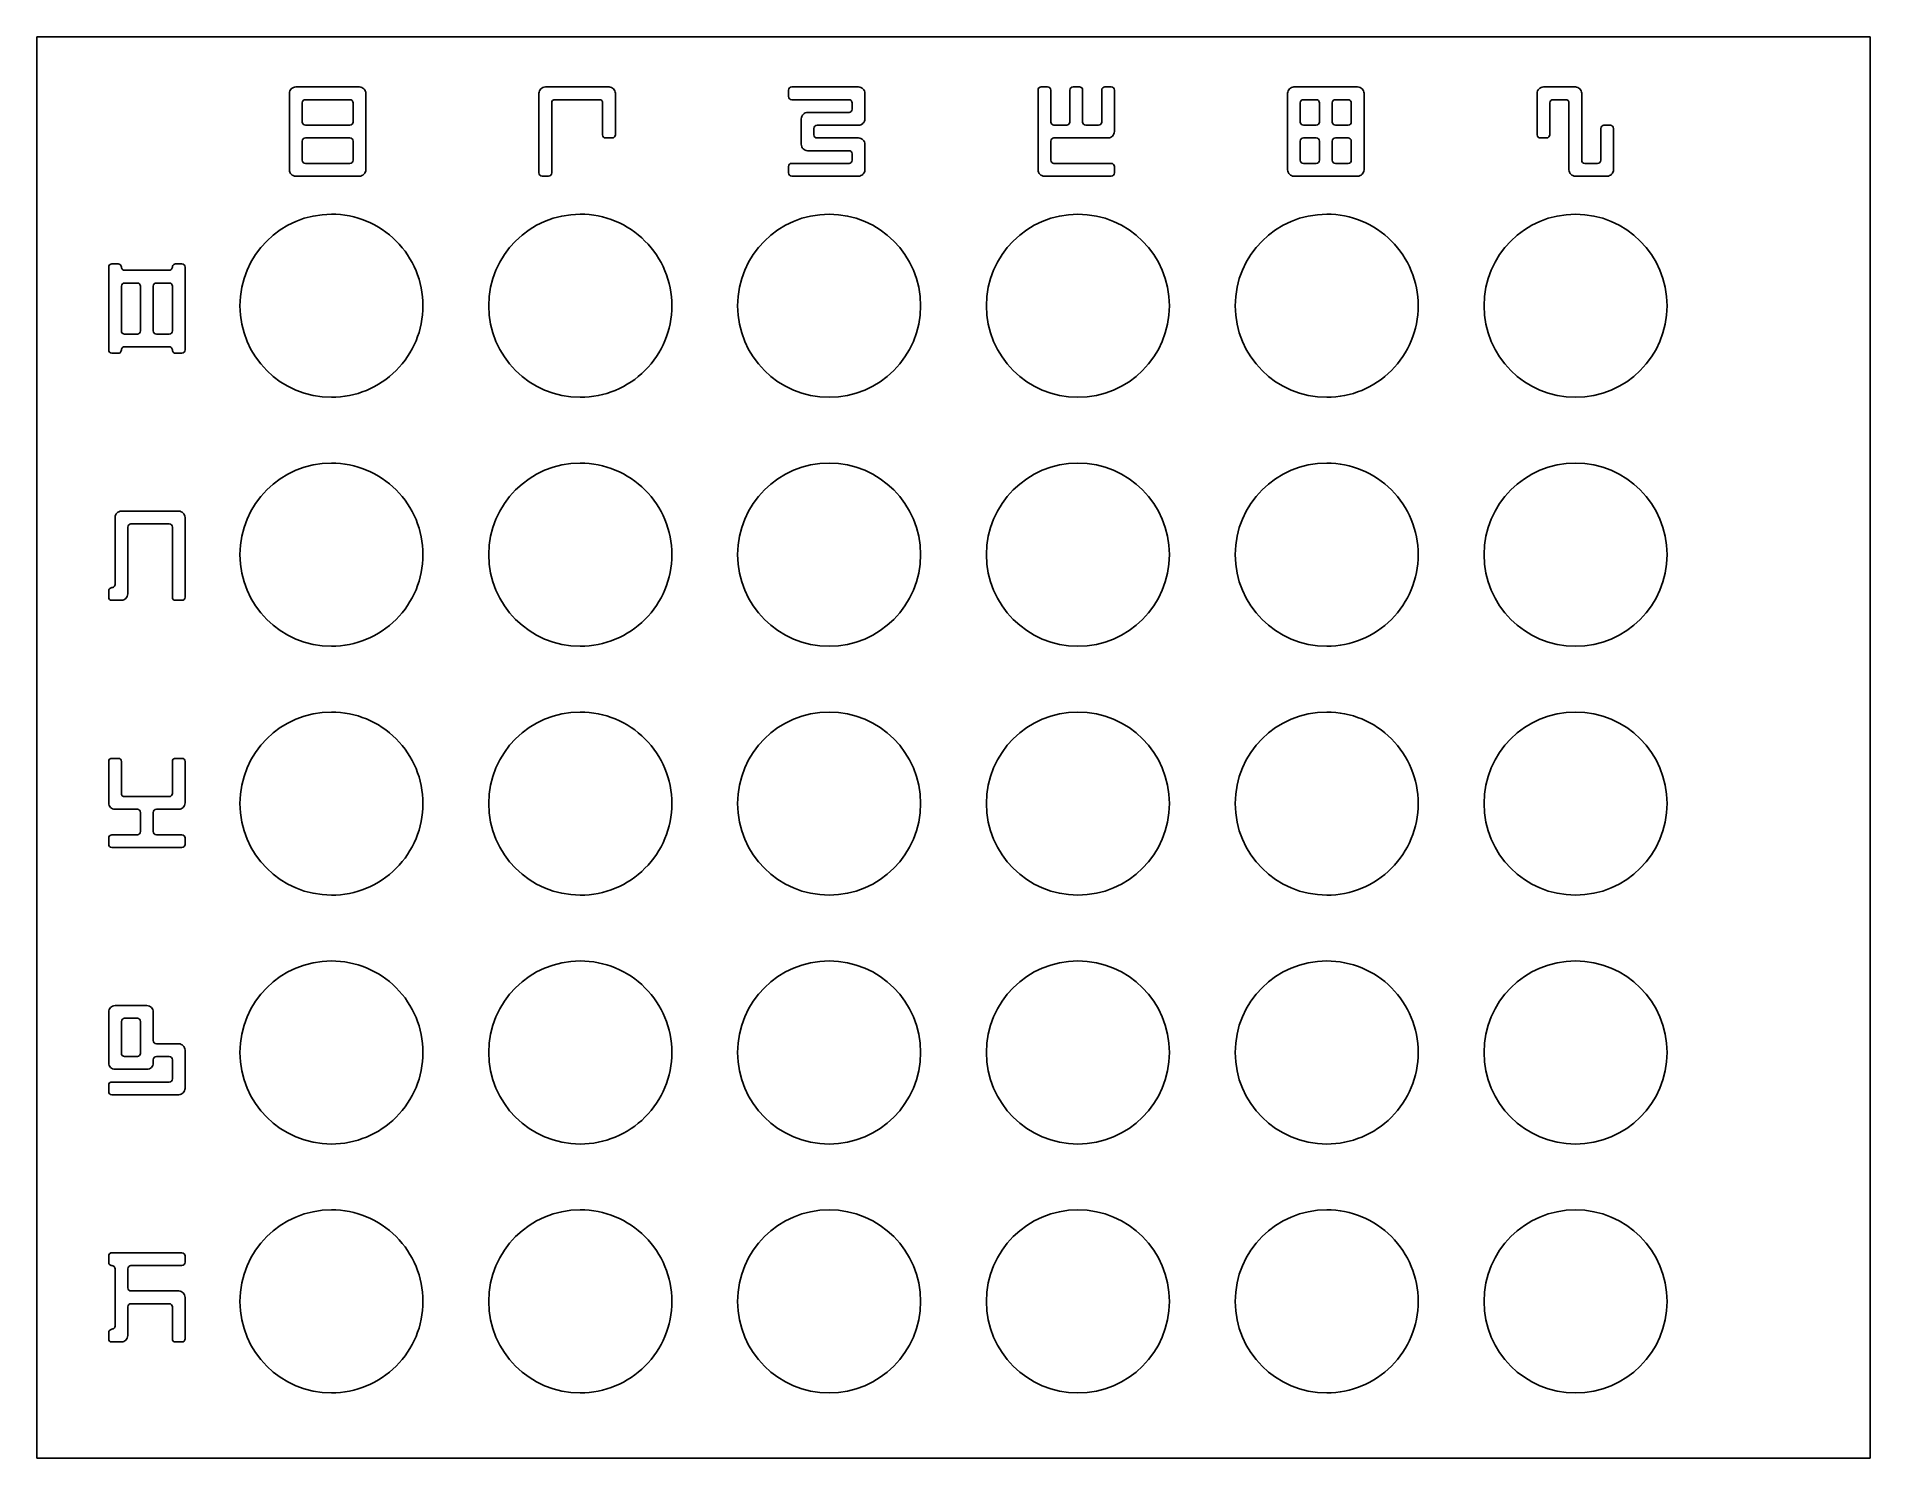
# Model space of a CAD drawing. Extents: x 0.5 to 5.5, y 0.56 to 4.44.
import ezdxf

# ---------------------------------------------------------------- set-up
doc = ezdxf.new("R2010")
doc.units = 0
doc.layers.add('Layer_1', color=7, linetype='CONTINUOUS')

msp = doc.modelspace()

# ---------------------------------------------------------------- linework, layer by layer
at = {"layer": 'Layer_1', "color": 7}
for p, q in [((0.500506, 4.436994), (5.499494, 4.436994)), ((0.500506, 0.563006), (0.500506, 4.436994)), ((5.499494, 4.436994), (5.499494, 0.563006)), ((1.553665, 3.703784), (1.553665, 3.703784)), ((2.231998, 3.703784), (2.231998, 3.703784)), ((2.910331, 3.703784), (2.910331, 3.703784)), ((3.588665, 3.703784), (3.588665, 3.703784)), ((4.266998, 3.703784), (4.266998, 3.703784)), ((4.945331, 3.703784), (4.945331, 3.703784)), ((1.553665, 3.025503), (1.553665, 3.025503)), ((2.231998, 3.025503), (2.231998, 3.025503)), ((2.910331, 3.025503), (2.910331, 3.025503)), ((3.588665, 3.025503), (3.588665, 3.025503)), ((4.266998, 3.025503), (4.266998, 3.025503)), ((4.945331, 3.025503), (4.945331, 3.025503)), ((1.553665, 2.347222), (1.553665, 2.347222)), ((2.231998, 2.347222), (2.231998, 2.347222)), ((2.910331, 2.347222), (2.910331, 2.347222)), ((3.588665, 2.347222), (3.588665, 2.347222)), ((4.266998, 2.347222), (4.266998, 2.347222)), ((4.945331, 2.347222), (4.945331, 2.347222)), ((1.553665, 1.668941), (1.553665, 1.668941)), ((2.231998, 1.668941), (2.231998, 1.668941)), ((2.910331, 1.668941), (2.910331, 1.668941)), ((3.588665, 1.668941), (3.588665, 1.668941)), ((4.266998, 1.668941), (4.266998, 1.668941)), ((4.945331, 1.668941), (4.945331, 1.668941)), ((1.553665, 0.99066), (1.553665, 0.99066)), ((2.231998, 0.99066), (2.231998, 0.99066)), ((2.910331, 0.99066), (2.910331, 0.99066)), ((3.588665, 0.99066), (3.588665, 0.99066)), ((4.266998, 0.99066), (4.266998, 0.99066)), ((4.945331, 0.99066), (4.945331, 0.99066)), ((5.499494, 0.563006), (0.500506, 0.563006))]:
    msp.add_line(p, q, dxfattribs=at)
at = {"layer": 'Layer_1', "color": 3}
for p, q in [((1.206945, 4.3), (1.380556, 4.3)), ((1.88725, 4.3), (2.060861, 4.3)), ((2.558876, 4.3), (2.741167, 4.3)), ((3.239181, 4.3), (3.256542, 4.3)), ((3.325987, 4.3), (3.343348, 4.3)), ((3.412792, 4.3), (3.430153, 4.3)), ((3.928167, 4.3), (4.101778, 4.3)), ((4.608472, 4.3), (4.695278, 4.3)), ((1.189584, 4.074305), (1.189584, 4.282639)), ((1.224306, 4.256597), (1.224306, 4.204514)), ((1.354514, 4.265278), (1.232987, 4.265278)), ((1.363195, 4.204514), (1.363195, 4.256597)), ((1.397917, 4.282639), (1.397917, 4.074305)), ((1.869889, 4.065625), (1.869889, 4.282639)), ((1.904611, 4.256597), (1.904611, 4.065625)), ((2.03482, 4.265278), (1.913292, 4.265278)), ((2.0435, 4.169792), (2.0435, 4.256597)), ((2.078222, 4.282639), (2.078222, 4.169792)), ((2.550195, 4.273958), (2.550195, 4.291319)), ((2.715126, 4.265278), (2.558876, 4.265278)), ((2.723806, 4.239236), (2.723806, 4.256597)), ((2.758528, 4.282639), (2.758528, 4.213194)), ((3.2305, 4.074305), (3.2305, 4.291319)), ((3.265222, 4.291319), (3.265222, 4.204514)), ((3.317306, 4.204514), (3.317306, 4.291319)), ((3.352028, 4.291319), (3.352028, 4.204514)), ((3.404111, 4.204514), (3.404111, 4.291319)), ((3.438833, 4.291319), (3.438833, 4.178472)), ((3.910806, 4.074305), (3.910806, 4.282639)), ((3.945528, 4.256597), (3.945528, 4.204514)), ((3.988931, 4.265278), (3.954209, 4.265278)), ((3.997612, 4.204514), (3.997612, 4.256597)), ((4.032334, 4.256597), (4.032334, 4.204514)), ((4.075737, 4.265278), (4.041015, 4.265278)), ((4.084417, 4.204514), (4.084417, 4.256597)), ((4.119139, 4.282639), (4.119139, 4.074305)), ((4.591111, 4.169792), (4.591111, 4.282639)), ((4.625833, 4.256597), (4.625833, 4.169792)), ((4.669236, 4.265278), (4.634514, 4.265278)), ((4.677917, 4.074305), (4.677917, 4.256597)), ((4.712639, 4.282639), (4.712639, 4.100347)), ((2.584917, 4.14375), (2.584917, 4.213194)), ((2.602278, 4.230555), (2.715126, 4.230555)), ((1.224306, 4.15243), (1.224306, 4.100347)), ((1.232987, 4.195833), (1.354514, 4.195833)), ((1.354514, 4.161111), (1.232987, 4.161111)), ((1.363195, 4.100347), (1.363195, 4.15243)), ((2.069542, 4.161111), (2.052181, 4.161111)), ((2.619639, 4.187153), (2.619639, 4.169792)), ((2.741167, 4.195833), (2.62832, 4.195833)), ((2.62832, 4.161111), (2.741167, 4.161111)), ((3.265222, 4.15243), (3.265222, 4.100347)), ((3.273903, 4.195833), (3.308625, 4.195833)), ((3.421472, 4.161111), (3.273903, 4.161111)), ((3.360709, 4.195833), (3.395431, 4.195833)), ((3.945528, 4.15243), (3.945528, 4.100347)), ((3.954209, 4.195833), (3.988931, 4.195833)), ((3.988931, 4.161111), (3.954209, 4.161111)), ((3.997612, 4.100347), (3.997612, 4.15243)), ((4.032334, 4.15243), (4.032334, 4.100347)), ((4.041015, 4.195833), (4.075737, 4.195833)), ((4.075737, 4.161111), (4.041015, 4.161111)), ((4.084417, 4.100347), (4.084417, 4.15243)), ((4.617153, 4.161111), (4.599792, 4.161111)), ((4.764722, 4.100347), (4.764722, 4.187153)), ((4.773403, 4.195833), (4.790764, 4.195833)), ((4.799445, 4.187153), (4.799445, 4.074305)), ((2.715126, 4.126389), (2.602278, 4.126389)), ((2.723806, 4.100347), (2.723806, 4.117708)), ((2.758528, 4.14375), (2.758528, 4.074305)), ((1.380556, 4.056944), (1.206945, 4.056944)), ((1.232987, 4.091667), (1.354514, 4.091667)), ((1.895931, 4.056944), (1.87857, 4.056944)), ((2.550195, 4.065625), (2.550195, 4.082986)), ((2.558876, 4.091667), (2.715126, 4.091667)), ((2.741167, 4.056944), (2.558876, 4.056944)), ((3.430153, 4.056944), (3.247861, 4.056944)), ((3.273903, 4.091667), (3.430153, 4.091667)), ((3.438833, 4.082986), (3.438833, 4.065625)), ((4.101778, 4.056944), (3.928167, 4.056944)), ((3.954209, 4.091667), (3.988931, 4.091667)), ((4.041015, 4.091667), (4.075737, 4.091667)), ((4.782083, 4.056944), (4.695278, 4.056944)), ((4.72132, 4.091667), (4.756042, 4.091667)), ((0.696864, 3.583397), (0.696864, 3.809092)), ((0.705545, 3.817772), (0.722906, 3.817772)), ((0.740267, 3.800411), (0.861795, 3.800411)), ((0.879156, 3.817772), (0.896517, 3.817772)), ((0.905197, 3.809092), (0.905197, 3.583397)), ((0.731586, 3.757008), (0.731586, 3.635481)), ((0.774989, 3.765689), (0.740267, 3.765689)), ((0.78367, 3.635481), (0.78367, 3.757008)), ((0.818392, 3.757008), (0.818392, 3.635481)), ((0.861795, 3.765689), (0.827072, 3.765689)), ((0.870475, 3.635481), (0.870475, 3.757008)), ((0.740267, 3.6268), (0.774989, 3.6268)), ((0.827072, 3.6268), (0.861795, 3.6268)), ((0.722906, 3.574717), (0.705545, 3.574717)), ((0.861795, 3.592078), (0.740267, 3.592078)), ((0.896517, 3.574717), (0.879156, 3.574717)), ((0.714225, 2.944453), (0.714225, 3.126745)), ((0.731586, 3.144106), (0.887836, 3.144106)), ((0.748947, 3.100703), (0.748947, 2.918411)), ((0.861795, 3.109384), (0.757628, 3.109384)), ((0.870475, 2.909731), (0.870475, 3.100703)), ((0.905197, 3.126745), (0.905197, 2.909731)), ((0.696864, 2.909731), (0.696864, 2.927092)), ((0.731586, 2.90105), (0.705545, 2.90105)), ((0.896517, 2.90105), (0.879156, 2.90105)), ((0.696864, 2.348911), (0.696864, 2.461759)), ((0.705545, 2.470439), (0.722906, 2.470439)), ((0.731586, 2.461759), (0.731586, 2.374953)), ((0.870475, 2.374953), (0.870475, 2.461759)), ((0.879156, 2.470439), (0.896517, 2.470439)), ((0.905197, 2.461759), (0.905197, 2.348911)), ((0.740267, 2.366273), (0.861795, 2.366273)), ((0.774989, 2.33155), (0.714225, 2.33155)), ((0.78367, 2.270786), (0.78367, 2.32287)), ((0.818392, 2.32287), (0.818392, 2.270786)), ((0.887836, 2.33155), (0.827072, 2.33155)), ((0.696864, 2.236064), (0.696864, 2.253425)), ((0.705545, 2.262106), (0.774989, 2.262106)), ((0.827072, 2.262106), (0.896517, 2.262106)), ((0.905197, 2.253425), (0.905197, 2.236064)), ((0.896517, 2.227384), (0.705545, 2.227384)), ((0.696864, 1.640523), (0.696864, 1.779411)), ((0.714225, 1.796773), (0.801031, 1.796773)), ((0.731586, 1.75337), (0.731586, 1.666564)), ((0.774989, 1.76205), (0.740267, 1.76205)), ((0.78367, 1.666564), (0.78367, 1.75337)), ((0.818392, 1.779411), (0.818392, 1.701286)), ((0.740267, 1.657884), (0.774989, 1.657884)), ((0.827072, 1.692606), (0.887836, 1.692606)), ((0.861795, 1.657884), (0.827072, 1.657884)), ((0.905197, 1.675245), (0.905197, 1.571078)), ((0.801031, 1.623161), (0.714225, 1.623161)), ((0.818392, 1.649203), (0.818392, 1.640523)), ((0.870475, 1.59712), (0.870475, 1.649203)), ((0.696864, 1.562398), (0.696864, 1.579759)), ((0.705545, 1.588439), (0.861795, 1.588439)), ((0.887836, 1.553717), (0.705545, 1.553717)), ((0.696864, 1.097064), (0.696864, 1.114426)), ((0.705545, 1.123106), (0.896517, 1.123106)), ((0.905197, 1.114426), (0.905197, 1.097064)), ((0.714225, 0.923453), (0.714225, 1.079703)), ((0.748947, 1.079703), (0.748947, 1.02762)), ((0.896517, 1.088384), (0.757628, 1.088384)), ((0.757628, 1.018939), (0.887836, 1.018939)), ((0.905197, 1.001578), (0.905197, 0.888731)), ((0.748947, 0.975537), (0.748947, 0.897412)), ((0.861795, 0.984217), (0.757628, 0.984217)), ((0.870475, 0.888731), (0.870475, 0.975537)), ((0.696864, 0.888731), (0.696864, 0.906092)), ((0.731586, 0.880051), (0.705545, 0.880051)), ((0.896517, 0.880051), (0.879156, 0.880051))]:
    msp.add_line(p, q, dxfattribs=at)
for points in [[(1.200299, 4.298508), (1.202378, 4.299503), (1.204594, 4.3), (1.206945, 4.3)], [(1.380556, 4.3), (1.382907, 4.3), (1.385122, 4.299503), (1.387202, 4.298508)], [(1.880604, 4.298508), (1.882684, 4.299503), (1.884899, 4.3), (1.88725, 4.3)], [(2.060861, 4.3), (2.063212, 4.3), (2.065428, 4.299503), (2.067507, 4.298508)], [(2.552772, 4.297559), (2.55449, 4.299186), (2.556524, 4.3), (2.558876, 4.3)], [(2.741167, 4.3), (2.743518, 4.3), (2.745733, 4.299503), (2.747813, 4.298508)], [(3.233078, 4.297559), (3.234795, 4.299186), (3.23683, 4.3), (3.239181, 4.3)], [(3.256542, 4.3), (3.258893, 4.3), (3.260928, 4.299141), (3.262646, 4.297423)], [(3.319883, 4.297559), (3.321601, 4.299186), (3.323635, 4.3), (3.325987, 4.3)], [(3.343348, 4.3), (3.345699, 4.3), (3.347733, 4.299141), (3.349451, 4.297423)], [(3.406689, 4.297559), (3.408406, 4.299186), (3.410441, 4.3), (3.412792, 4.3)], [(3.430153, 4.3), (3.432504, 4.3), (3.434539, 4.299141), (3.436257, 4.297423)], [(3.921521, 4.298508), (3.923601, 4.299503), (3.925816, 4.3), (3.928167, 4.3)], [(4.101778, 4.3), (4.104129, 4.3), (4.106345, 4.299503), (4.108424, 4.298508)], [(4.601826, 4.298508), (4.603906, 4.299503), (4.606122, 4.3), (4.608472, 4.3)], [(4.695278, 4.3), (4.697629, 4.3), (4.699844, 4.299503), (4.701924, 4.298508)], [(1.189584, 4.282639), (1.189584, 4.28499), (1.190036, 4.287205), (1.19094, 4.289285)], [(1.19094, 4.289285), (1.191935, 4.291365), (1.193201, 4.293173), (1.194738, 4.29471)], [(1.194738, 4.29471), (1.196365, 4.296338), (1.198219, 4.297604), (1.200299, 4.298508)], [(1.226883, 4.262836), (1.225165, 4.261209), (1.224306, 4.259129), (1.224306, 4.256597)], [(1.232987, 4.265278), (1.230635, 4.265278), (1.228601, 4.264464), (1.226883, 4.262836)], [(1.360618, 4.262701), (1.3589, 4.264419), (1.356865, 4.265278), (1.354514, 4.265278)], [(1.363195, 4.256597), (1.363195, 4.258948), (1.362336, 4.260983), (1.360618, 4.262701)], [(1.387202, 4.298508), (1.389282, 4.297604), (1.39109, 4.296338), (1.392627, 4.29471)], [(1.392627, 4.29471), (1.394255, 4.293173), (1.395521, 4.291365), (1.396425, 4.289285)], [(1.396425, 4.289285), (1.39742, 4.287205), (1.397917, 4.28499), (1.397917, 4.282639)], [(1.869889, 4.282639), (1.869889, 4.28499), (1.870341, 4.287205), (1.871246, 4.289285)], [(1.871246, 4.289285), (1.87224, 4.291365), (1.873506, 4.293173), (1.875043, 4.29471)], [(1.875043, 4.29471), (1.876671, 4.296338), (1.878525, 4.297604), (1.880604, 4.298508)], [(1.907189, 4.262836), (1.90547, 4.261209), (1.904611, 4.259129), (1.904611, 4.256597)], [(1.913292, 4.265278), (1.910941, 4.265278), (1.908907, 4.264464), (1.907189, 4.262836)], [(2.040923, 4.262701), (2.039205, 4.264419), (2.037171, 4.265278), (2.03482, 4.265278)], [(2.0435, 4.256597), (2.0435, 4.258948), (2.042641, 4.260983), (2.040923, 4.262701)], [(2.067507, 4.298508), (2.069587, 4.297604), (2.071396, 4.296338), (2.072933, 4.29471)], [(2.072933, 4.29471), (2.074561, 4.293173), (2.075827, 4.291365), (2.076731, 4.289285)], [(2.076731, 4.289285), (2.077725, 4.287205), (2.078222, 4.28499), (2.078222, 4.282639)], [(2.550195, 4.291319), (2.550195, 4.293851), (2.551054, 4.295931), (2.552772, 4.297559)], [(2.552636, 4.267719), (2.551009, 4.269347), (2.550195, 4.271426), (2.550195, 4.273958)], [(2.558876, 4.265278), (2.556344, 4.265278), (2.554264, 4.266091), (2.552636, 4.267719)], [(2.721229, 4.262701), (2.719511, 4.264419), (2.717477, 4.265278), (2.715126, 4.265278)], [(2.723806, 4.256597), (2.723806, 4.258948), (2.722947, 4.260983), (2.721229, 4.262701)], [(2.747813, 4.298508), (2.749893, 4.297604), (2.751701, 4.296338), (2.753239, 4.29471)], [(2.753239, 4.29471), (2.754866, 4.293173), (2.756132, 4.291365), (2.757036, 4.289285)], [(2.757036, 4.289285), (2.758031, 4.287205), (2.758528, 4.28499), (2.758528, 4.282639)], [(3.2305, 4.291319), (3.2305, 4.293851), (3.231359, 4.295931), (3.233078, 4.297559)], [(3.262646, 4.297423), (3.264364, 4.295705), (3.265222, 4.29367), (3.265222, 4.291319)], [(3.317306, 4.291319), (3.317306, 4.293851), (3.318165, 4.295931), (3.319883, 4.297559)], [(3.349451, 4.297423), (3.351169, 4.295705), (3.352028, 4.29367), (3.352028, 4.291319)], [(3.404111, 4.291319), (3.404111, 4.293851), (3.40497, 4.295931), (3.406689, 4.297559)], [(3.436257, 4.297423), (3.437975, 4.295705), (3.438833, 4.29367), (3.438833, 4.291319)], [(3.910806, 4.282639), (3.910806, 4.28499), (3.911258, 4.287205), (3.912163, 4.289285)], [(3.912163, 4.289285), (3.913157, 4.291365), (3.914423, 4.293173), (3.91596, 4.29471)], [(3.91596, 4.29471), (3.917588, 4.296338), (3.919441, 4.297604), (3.921521, 4.298508)], [(3.948106, 4.262836), (3.946387, 4.261209), (3.945528, 4.259129), (3.945528, 4.256597)], [(3.954209, 4.265278), (3.951858, 4.265278), (3.949823, 4.264464), (3.948106, 4.262836)], [(3.995035, 4.262701), (3.993317, 4.264419), (3.991282, 4.265278), (3.988931, 4.265278)], [(3.997612, 4.256597), (3.997612, 4.258948), (3.996753, 4.260983), (3.995035, 4.262701)], [(4.034911, 4.262836), (4.033193, 4.261209), (4.032334, 4.259129), (4.032334, 4.256597)], [(4.041015, 4.265278), (4.038663, 4.265278), (4.036629, 4.264464), (4.034911, 4.262836)], [(4.08184, 4.262701), (4.080122, 4.264419), (4.078088, 4.265278), (4.075737, 4.265278)], [(4.084417, 4.256597), (4.084417, 4.258948), (4.083558, 4.260983), (4.08184, 4.262701)], [(4.108424, 4.298508), (4.110504, 4.297604), (4.112313, 4.296338), (4.11385, 4.29471)], [(4.11385, 4.29471), (4.115477, 4.293173), (4.116743, 4.291365), (4.117647, 4.289285)], [(4.117647, 4.289285), (4.118642, 4.287205), (4.119139, 4.28499), (4.119139, 4.282639)], [(4.591111, 4.282639), (4.591111, 4.28499), (4.591564, 4.287205), (4.592468, 4.289285)], [(4.592468, 4.289285), (4.593462, 4.291365), (4.594728, 4.293173), (4.596265, 4.29471)], [(4.596265, 4.29471), (4.597893, 4.296338), (4.599747, 4.297604), (4.601826, 4.298508)], [(4.628411, 4.262836), (4.626693, 4.261209), (4.625833, 4.259129), (4.625833, 4.256597)], [(4.634514, 4.265278), (4.632163, 4.265278), (4.630129, 4.264464), (4.628411, 4.262836)], [(4.67534, 4.262701), (4.673622, 4.264419), (4.671587, 4.265278), (4.669236, 4.265278)], [(4.677917, 4.256597), (4.677917, 4.258948), (4.677058, 4.260983), (4.67534, 4.262701)], [(4.701924, 4.298508), (4.704004, 4.297604), (4.705812, 4.296338), (4.70735, 4.29471)], [(4.70735, 4.29471), (4.708977, 4.293173), (4.710243, 4.291365), (4.711147, 4.289285)], [(4.711147, 4.289285), (4.712142, 4.287205), (4.712639, 4.28499), (4.712639, 4.282639)], [(1.224306, 4.204514), (1.224306, 4.201982), (1.22512, 4.199902), (1.226747, 4.198275)], [(1.360754, 4.19841), (1.362381, 4.200128), (1.363195, 4.202163), (1.363195, 4.204514)], [(2.584917, 4.213194), (2.584917, 4.215545), (2.585369, 4.217761), (2.586274, 4.21984)], [(2.586274, 4.21984), (2.587268, 4.22192), (2.588534, 4.223729), (2.590071, 4.225266)], [(2.590071, 4.225266), (2.591699, 4.226893), (2.593552, 4.228159), (2.595632, 4.229064)], [(2.595632, 4.229064), (2.597712, 4.230058), (2.599927, 4.230555), (2.602278, 4.230555)], [(2.715126, 4.230555), (2.717657, 4.230555), (2.719737, 4.231414), (2.721365, 4.233133)], [(2.721365, 4.233133), (2.722992, 4.234851), (2.723806, 4.236885), (2.723806, 4.239236)], [(2.753239, 4.200987), (2.751701, 4.19945), (2.749893, 4.198184), (2.747813, 4.19719)], [(2.757036, 4.206548), (2.756132, 4.204469), (2.754866, 4.202615), (2.753239, 4.200987)], [(2.758528, 4.213194), (2.758528, 4.210843), (2.758031, 4.208628), (2.757036, 4.206548)], [(3.265222, 4.204514), (3.265222, 4.201982), (3.266036, 4.199902), (3.267664, 4.198275)], [(3.314865, 4.19841), (3.316492, 4.200128), (3.317306, 4.202163), (3.317306, 4.204514)], [(3.352028, 4.204514), (3.352028, 4.201982), (3.352842, 4.199902), (3.35447, 4.198275)], [(3.40167, 4.19841), (3.403298, 4.200128), (3.404111, 4.202163), (3.404111, 4.204514)], [(3.945528, 4.204514), (3.945528, 4.201982), (3.946342, 4.199902), (3.94797, 4.198275)], [(3.99517, 4.19841), (3.996798, 4.200128), (3.997612, 4.202163), (3.997612, 4.204514)], [(4.032334, 4.204514), (4.032334, 4.201982), (4.033148, 4.199902), (4.034775, 4.198275)], [(4.081976, 4.19841), (4.083603, 4.200128), (4.084417, 4.202163), (4.084417, 4.204514)], [(1.226883, 4.15867), (1.225165, 4.157042), (1.224306, 4.154962), (1.224306, 4.15243)], [(1.226747, 4.198275), (1.228375, 4.196647), (1.230455, 4.195833), (1.232987, 4.195833)], [(1.232987, 4.161111), (1.230635, 4.161111), (1.228601, 4.160297), (1.226883, 4.15867)], [(1.354514, 4.195833), (1.357046, 4.195833), (1.359126, 4.196692), (1.360754, 4.19841)], [(1.360618, 4.158534), (1.3589, 4.160252), (1.356865, 4.161111), (1.354514, 4.161111)], [(1.363195, 4.15243), (1.363195, 4.154781), (1.362336, 4.156816), (1.360618, 4.158534)], [(2.045942, 4.163552), (2.044314, 4.16518), (2.0435, 4.16726), (2.0435, 4.169792)], [(2.052181, 4.161111), (2.049649, 4.161111), (2.047569, 4.161925), (2.045942, 4.163552)], [(2.075781, 4.163688), (2.074154, 4.16197), (2.072074, 4.161111), (2.069542, 4.161111)], [(2.078222, 4.169792), (2.078222, 4.167441), (2.077409, 4.165406), (2.075781, 4.163688)], [(2.622217, 4.193392), (2.620498, 4.191764), (2.619639, 4.189685), (2.619639, 4.187153)], [(2.619639, 4.169792), (2.619639, 4.16726), (2.620453, 4.16518), (2.622081, 4.163552)], [(2.622081, 4.163552), (2.623708, 4.161925), (2.625788, 4.161111), (2.62832, 4.161111)], [(2.62832, 4.195833), (2.625969, 4.195833), (2.623934, 4.195019), (2.622217, 4.193392)], [(2.747813, 4.19719), (2.745733, 4.196285), (2.743518, 4.195833), (2.741167, 4.195833)], [(2.741167, 4.161111), (2.743518, 4.161111), (2.745733, 4.160614), (2.747813, 4.159619)], [(2.747813, 4.159619), (2.749893, 4.158715), (2.751701, 4.157449), (2.753239, 4.155821)], [(2.753239, 4.155821), (2.754866, 4.154284), (2.756132, 4.152476), (2.757036, 4.150396)], [(2.757036, 4.150396), (2.758031, 4.148316), (2.758528, 4.146101), (2.758528, 4.14375)], [(3.2678, 4.15867), (3.266081, 4.157042), (3.265222, 4.154962), (3.265222, 4.15243)], [(3.267664, 4.198275), (3.269292, 4.196647), (3.271371, 4.195833), (3.273903, 4.195833)], [(3.273903, 4.161111), (3.271552, 4.161111), (3.269518, 4.160297), (3.2678, 4.15867)], [(3.308625, 4.195833), (3.311157, 4.195833), (3.313237, 4.196692), (3.314865, 4.19841)], [(3.35447, 4.198275), (3.356097, 4.196647), (3.358177, 4.195833), (3.360709, 4.195833)], [(3.395431, 4.195833), (3.397963, 4.195833), (3.400043, 4.196692), (3.40167, 4.19841)], [(3.428119, 4.162467), (3.426039, 4.161563), (3.423823, 4.161111), (3.421472, 4.161111)], [(3.433544, 4.166265), (3.432007, 4.164728), (3.430198, 4.163462), (3.428119, 4.162467)], [(3.437342, 4.171826), (3.436438, 4.169746), (3.435172, 4.167893), (3.433544, 4.166265)], [(3.438833, 4.178472), (3.438833, 4.176121), (3.438336, 4.173906), (3.437342, 4.171826)], [(3.948106, 4.15867), (3.946387, 4.157042), (3.945528, 4.154962), (3.945528, 4.15243)], [(3.94797, 4.198275), (3.949597, 4.196647), (3.951677, 4.195833), (3.954209, 4.195833)], [(3.954209, 4.161111), (3.951858, 4.161111), (3.949823, 4.160297), (3.948106, 4.15867)], [(3.988931, 4.195833), (3.991463, 4.195833), (3.993543, 4.196692), (3.99517, 4.19841)], [(3.995035, 4.158534), (3.993317, 4.160252), (3.991282, 4.161111), (3.988931, 4.161111)], [(3.997612, 4.15243), (3.997612, 4.154781), (3.996753, 4.156816), (3.995035, 4.158534)], [(4.034911, 4.15867), (4.033193, 4.157042), (4.032334, 4.154962), (4.032334, 4.15243)], [(4.034775, 4.198275), (4.036403, 4.196647), (4.038483, 4.195833), (4.041015, 4.195833)], [(4.041015, 4.161111), (4.038663, 4.161111), (4.036629, 4.160297), (4.034911, 4.15867)], [(4.075737, 4.195833), (4.078268, 4.195833), (4.080348, 4.196692), (4.081976, 4.19841)], [(4.08184, 4.158534), (4.080122, 4.160252), (4.078088, 4.161111), (4.075737, 4.161111)], [(4.084417, 4.15243), (4.084417, 4.154781), (4.083558, 4.156816), (4.08184, 4.158534)], [(4.593553, 4.163552), (4.591925, 4.16518), (4.591111, 4.16726), (4.591111, 4.169792)], [(4.599792, 4.161111), (4.59726, 4.161111), (4.59518, 4.161925), (4.593553, 4.163552)], [(4.623392, 4.163688), (4.621765, 4.16197), (4.619685, 4.161111), (4.617153, 4.161111)], [(4.625833, 4.169792), (4.625833, 4.167441), (4.62502, 4.165406), (4.623392, 4.163688)], [(4.764722, 4.187153), (4.764722, 4.189685), (4.765581, 4.191764), (4.7673, 4.193392)], [(4.7673, 4.193392), (4.769017, 4.195019), (4.771052, 4.195833), (4.773403, 4.195833)], [(4.790764, 4.195833), (4.793115, 4.195833), (4.79515, 4.194974), (4.796868, 4.193256)], [(4.796868, 4.193256), (4.798586, 4.191538), (4.799445, 4.189504), (4.799445, 4.187153)], [(1.224306, 4.100347), (1.224306, 4.097815), (1.22512, 4.095736), (1.226747, 4.094108)], [(1.360754, 4.094244), (1.362381, 4.095962), (1.363195, 4.097996), (1.363195, 4.100347)], [(2.586274, 4.136833), (2.585369, 4.139003), (2.584917, 4.141309), (2.584917, 4.14375)], [(2.589935, 4.131407), (2.588398, 4.132944), (2.587178, 4.134753), (2.586274, 4.136833)], [(2.595361, 4.127745), (2.593281, 4.128649), (2.591473, 4.12987), (2.589935, 4.131407)], [(2.602278, 4.126389), (2.599837, 4.126389), (2.597531, 4.126841), (2.595361, 4.127745)], [(2.721229, 4.123812), (2.719511, 4.12553), (2.717477, 4.126389), (2.715126, 4.126389)], [(2.723806, 4.117708), (2.723806, 4.120059), (2.722947, 4.122094), (2.721229, 4.123812)], [(2.721365, 4.094244), (2.722992, 4.095962), (2.723806, 4.097996), (2.723806, 4.100347)], [(3.265222, 4.100347), (3.265222, 4.097815), (3.266036, 4.095736), (3.267664, 4.094108)], [(3.945528, 4.100347), (3.945528, 4.097815), (3.946342, 4.095736), (3.94797, 4.094108)], [(3.99517, 4.094244), (3.996798, 4.095962), (3.997612, 4.097996), (3.997612, 4.100347)], [(4.032334, 4.100347), (4.032334, 4.097815), (4.033148, 4.095736), (4.034775, 4.094108)], [(4.081976, 4.094244), (4.083603, 4.095962), (4.084417, 4.097996), (4.084417, 4.100347)], [(4.712639, 4.100347), (4.712639, 4.097815), (4.713453, 4.095736), (4.715081, 4.094108)], [(4.762281, 4.094244), (4.763909, 4.095962), (4.764722, 4.097996), (4.764722, 4.100347)], [(1.19094, 4.067388), (1.190036, 4.069558), (1.189584, 4.071864), (1.189584, 4.074305)], [(1.194602, 4.061963), (1.193065, 4.0635), (1.191844, 4.065308), (1.19094, 4.067388)], [(1.200028, 4.058301), (1.197948, 4.059205), (1.196139, 4.060426), (1.194602, 4.061963)], [(1.206945, 4.056944), (1.204503, 4.056944), (1.202198, 4.057396), (1.200028, 4.058301)], [(1.226747, 4.094108), (1.228375, 4.09248), (1.230455, 4.091667), (1.232987, 4.091667)], [(1.354514, 4.091667), (1.357046, 4.091667), (1.359126, 4.092526), (1.360754, 4.094244)], [(1.387202, 4.058301), (1.385122, 4.057396), (1.382907, 4.056944), (1.380556, 4.056944)], [(1.392627, 4.062098), (1.39109, 4.060561), (1.389282, 4.059295), (1.387202, 4.058301)], [(1.396425, 4.067659), (1.395521, 4.06558), (1.394255, 4.063726), (1.392627, 4.062098)], [(1.397917, 4.074305), (1.397917, 4.071954), (1.39742, 4.069739), (1.396425, 4.067659)], [(1.872331, 4.059386), (1.870703, 4.061013), (1.869889, 4.063093), (1.869889, 4.065625)], [(1.87857, 4.056944), (1.876038, 4.056944), (1.873958, 4.057758), (1.872331, 4.059386)], [(1.90217, 4.059521), (1.900543, 4.057803), (1.898463, 4.056944), (1.895931, 4.056944)], [(1.904611, 4.065625), (1.904611, 4.063274), (1.903798, 4.061239), (1.90217, 4.059521)], [(2.550195, 4.082986), (2.550195, 4.085518), (2.551054, 4.087598), (2.552772, 4.089225)], [(2.552636, 4.059386), (2.551009, 4.061013), (2.550195, 4.063093), (2.550195, 4.065625)], [(2.558876, 4.056944), (2.556344, 4.056944), (2.554264, 4.057758), (2.552636, 4.059386)], [(2.552772, 4.089225), (2.55449, 4.090853), (2.556524, 4.091667), (2.558876, 4.091667)], [(2.715126, 4.091667), (2.717657, 4.091667), (2.719737, 4.092526), (2.721365, 4.094244)], [(2.747813, 4.058301), (2.745733, 4.057396), (2.743518, 4.056944), (2.741167, 4.056944)], [(2.753239, 4.062098), (2.751701, 4.060561), (2.749893, 4.059295), (2.747813, 4.058301)], [(2.757036, 4.067659), (2.756132, 4.06558), (2.754866, 4.063726), (2.753239, 4.062098)], [(2.758528, 4.074305), (2.758528, 4.071954), (2.758031, 4.069739), (2.757036, 4.067659)], [(3.231857, 4.067388), (3.230952, 4.069558), (3.2305, 4.071864), (3.2305, 4.074305)], [(3.235519, 4.061963), (3.233982, 4.0635), (3.232761, 4.065308), (3.231857, 4.067388)], [(3.240944, 4.058301), (3.238864, 4.059205), (3.237056, 4.060426), (3.235519, 4.061963)], [(3.247861, 4.056944), (3.24542, 4.056944), (3.243114, 4.057396), (3.240944, 4.058301)], [(3.267664, 4.094108), (3.269292, 4.09248), (3.271371, 4.091667), (3.273903, 4.091667)], [(3.430153, 4.091667), (3.432504, 4.091667), (3.434539, 4.090808), (3.436257, 4.08909)], [(3.436392, 4.059521), (3.434765, 4.057803), (3.432685, 4.056944), (3.430153, 4.056944)], [(3.436257, 4.08909), (3.437975, 4.087371), (3.438833, 4.085337), (3.438833, 4.082986)], [(3.438833, 4.065625), (3.438833, 4.063274), (3.43802, 4.061239), (3.436392, 4.059521)], [(3.912163, 4.067388), (3.911258, 4.069558), (3.910806, 4.071864), (3.910806, 4.074305)], [(3.915824, 4.061963), (3.914287, 4.0635), (3.913067, 4.065308), (3.912163, 4.067388)], [(3.92125, 4.058301), (3.91917, 4.059205), (3.917362, 4.060426), (3.915824, 4.061963)], [(3.928167, 4.056944), (3.925726, 4.056944), (3.92342, 4.057396), (3.92125, 4.058301)], [(3.94797, 4.094108), (3.949597, 4.09248), (3.951677, 4.091667), (3.954209, 4.091667)], [(3.988931, 4.091667), (3.991463, 4.091667), (3.993543, 4.092526), (3.99517, 4.094244)], [(4.034775, 4.094108), (4.036403, 4.09248), (4.038483, 4.091667), (4.041015, 4.091667)], [(4.075737, 4.091667), (4.078268, 4.091667), (4.080348, 4.092526), (4.081976, 4.094244)], [(4.108424, 4.058301), (4.106345, 4.057396), (4.104129, 4.056944), (4.101778, 4.056944)], [(4.11385, 4.062098), (4.112313, 4.060561), (4.110504, 4.059295), (4.108424, 4.058301)], [(4.117647, 4.067659), (4.116743, 4.06558), (4.115477, 4.063726), (4.11385, 4.062098)], [(4.119139, 4.074305), (4.119139, 4.071954), (4.118642, 4.069739), (4.117647, 4.067659)], [(4.679273, 4.067388), (4.678369, 4.069558), (4.677917, 4.071864), (4.677917, 4.074305)], [(4.682935, 4.061963), (4.681398, 4.0635), (4.680177, 4.065308), (4.679273, 4.067388)], [(4.688361, 4.058301), (4.686281, 4.059205), (4.684473, 4.060426), (4.682935, 4.061963)], [(4.695278, 4.056944), (4.692836, 4.056944), (4.690531, 4.057396), (4.688361, 4.058301)], [(4.715081, 4.094108), (4.716708, 4.09248), (4.718788, 4.091667), (4.72132, 4.091667)], [(4.756042, 4.091667), (4.758574, 4.091667), (4.760654, 4.092526), (4.762281, 4.094244)], [(4.78873, 4.058301), (4.78665, 4.057396), (4.784435, 4.056944), (4.782083, 4.056944)], [(4.794155, 4.062098), (4.792618, 4.060561), (4.790809, 4.059295), (4.78873, 4.058301)], [(4.797953, 4.067659), (4.797049, 4.06558), (4.795783, 4.063726), (4.794155, 4.062098)], [(4.799445, 4.074305), (4.799445, 4.071954), (4.798948, 4.069739), (4.797953, 4.067659)], [(0.696864, 3.809092), (0.696864, 3.811624), (0.697723, 3.813703), (0.699441, 3.815331)], [(0.699441, 3.815331), (0.701159, 3.816959), (0.703194, 3.817772), (0.705545, 3.817772)], [(0.722906, 3.817772), (0.724985, 3.817772), (0.726523, 3.81732), (0.727517, 3.816416)], [(0.727517, 3.816416), (0.728602, 3.815602), (0.729416, 3.814562), (0.729959, 3.813296)], [(0.729959, 3.813296), (0.730592, 3.812031), (0.731044, 3.810629), (0.731315, 3.809092)], [(0.731315, 3.809092), (0.731677, 3.807555), (0.732129, 3.806153), (0.732671, 3.804887)], [(0.732671, 3.804887), (0.733304, 3.803621), (0.734163, 3.802536), (0.735248, 3.801632)], [(0.735248, 3.801632), (0.736424, 3.800818), (0.738097, 3.800411), (0.740267, 3.800411)], [(0.861795, 3.800411), (0.863784, 3.800411), (0.865321, 3.800818), (0.866406, 3.801632)], [(0.866406, 3.801632), (0.867491, 3.802536), (0.86835, 3.803621), (0.868983, 3.804887)], [(0.868983, 3.804887), (0.869616, 3.806153), (0.870113, 3.807555), (0.870475, 3.809092)], [(0.870475, 3.809092), (0.870837, 3.810629), (0.871334, 3.812031), (0.871967, 3.813296)], [(0.871967, 3.813296), (0.8726, 3.814562), (0.873459, 3.815602), (0.874544, 3.816416)], [(0.874544, 3.816416), (0.875629, 3.81732), (0.877166, 3.817772), (0.879156, 3.817772)], [(0.896517, 3.817772), (0.898868, 3.817772), (0.900902, 3.816913), (0.90262, 3.815195)], [(0.90262, 3.815195), (0.904338, 3.813477), (0.905197, 3.811443), (0.905197, 3.809092)], [(0.734163, 3.763248), (0.732445, 3.76162), (0.731586, 3.75954), (0.731586, 3.757008)], [(0.740267, 3.765689), (0.737916, 3.765689), (0.735881, 3.764875), (0.734163, 3.763248)], [(0.781093, 3.763112), (0.779375, 3.76483), (0.77734, 3.765689), (0.774989, 3.765689)], [(0.78367, 3.757008), (0.78367, 3.759359), (0.782811, 3.761394), (0.781093, 3.763112)], [(0.820969, 3.763248), (0.819251, 3.76162), (0.818392, 3.75954), (0.818392, 3.757008)], [(0.827072, 3.765689), (0.824721, 3.765689), (0.822687, 3.764875), (0.820969, 3.763248)], [(0.867898, 3.763112), (0.86618, 3.76483), (0.864146, 3.765689), (0.861795, 3.765689)], [(0.870475, 3.757008), (0.870475, 3.759359), (0.869616, 3.761394), (0.867898, 3.763112)], [(0.731586, 3.635481), (0.731586, 3.632949), (0.7324, 3.630869), (0.734028, 3.629242)], [(0.734028, 3.629242), (0.735655, 3.627614), (0.737735, 3.6268), (0.740267, 3.6268)], [(0.774989, 3.6268), (0.777521, 3.6268), (0.779601, 3.627659), (0.781228, 3.629377)], [(0.781228, 3.629377), (0.782856, 3.631095), (0.78367, 3.63313), (0.78367, 3.635481)], [(0.818392, 3.635481), (0.818392, 3.632949), (0.819206, 3.630869), (0.820833, 3.629242)], [(0.820833, 3.629242), (0.822461, 3.627614), (0.824541, 3.6268), (0.827072, 3.6268)], [(0.861795, 3.6268), (0.864326, 3.6268), (0.866406, 3.627659), (0.868034, 3.629377)], [(0.868034, 3.629377), (0.869661, 3.631095), (0.870475, 3.63313), (0.870475, 3.635481)], [(0.699305, 3.577158), (0.697678, 3.578786), (0.696864, 3.580866), (0.696864, 3.583397)], [(0.705545, 3.574717), (0.703013, 3.574717), (0.700933, 3.575531), (0.699305, 3.577158)], [(0.727789, 3.575937), (0.726703, 3.575124), (0.725076, 3.574717), (0.722906, 3.574717)], [(0.73023, 3.579193), (0.729687, 3.577927), (0.728874, 3.576842), (0.727789, 3.575937)], [(0.731586, 3.583397), (0.731315, 3.58186), (0.730863, 3.580459), (0.73023, 3.579193)], [(0.732807, 3.587602), (0.732264, 3.586336), (0.731858, 3.584935), (0.731586, 3.583397)], [(0.735384, 3.590722), (0.734299, 3.589908), (0.73344, 3.588868), (0.732807, 3.587602)], [(0.740267, 3.592078), (0.738097, 3.592078), (0.736469, 3.591626), (0.735384, 3.590722)], [(0.866677, 3.590722), (0.865592, 3.591626), (0.863965, 3.592078), (0.861795, 3.592078)], [(0.869119, 3.587602), (0.868576, 3.588868), (0.867763, 3.589908), (0.866677, 3.590722)], [(0.870475, 3.583397), (0.870204, 3.584935), (0.869752, 3.586336), (0.869119, 3.587602)], [(0.871696, 3.579193), (0.871153, 3.580459), (0.870746, 3.58186), (0.870475, 3.583397)], [(0.874273, 3.575937), (0.873188, 3.576842), (0.872329, 3.577927), (0.871696, 3.579193)], [(0.879156, 3.574717), (0.876986, 3.574717), (0.875358, 3.575124), (0.874273, 3.575937)], [(0.902756, 3.577294), (0.901128, 3.575576), (0.899049, 3.574717), (0.896517, 3.574717)], [(0.905197, 3.583397), (0.905197, 3.581046), (0.904384, 3.579012), (0.902756, 3.577294)], [(0.714225, 3.126745), (0.714225, 3.129096), (0.714677, 3.131311), (0.715582, 3.133391)], [(0.715582, 3.133391), (0.716576, 3.13547), (0.717842, 3.137279), (0.719379, 3.138816)], [(0.719379, 3.138816), (0.721007, 3.140444), (0.722861, 3.14171), (0.72494, 3.142614)], [(0.72494, 3.142614), (0.72702, 3.143608), (0.729235, 3.144106), (0.731586, 3.144106)], [(0.751524, 3.106942), (0.749806, 3.105315), (0.748947, 3.103235), (0.748947, 3.100703)], [(0.757628, 3.109384), (0.755277, 3.109384), (0.753242, 3.10857), (0.751524, 3.106942)], [(0.867898, 3.106807), (0.86618, 3.108525), (0.864146, 3.109384), (0.861795, 3.109384)], [(0.870475, 3.100703), (0.870475, 3.103054), (0.869616, 3.105088), (0.867898, 3.106807)], [(0.887836, 3.144106), (0.890187, 3.144106), (0.892403, 3.143608), (0.894482, 3.142614)], [(0.894482, 3.142614), (0.896562, 3.14171), (0.89837, 3.140444), (0.899908, 3.138816)], [(0.899908, 3.138816), (0.901535, 3.137279), (0.902801, 3.13547), (0.903705, 3.133391)], [(0.903705, 3.133391), (0.9047, 3.131311), (0.905197, 3.129096), (0.905197, 3.126745)], [(0.696864, 2.927092), (0.696864, 2.929081), (0.697271, 2.930618), (0.698085, 2.931703)], [(0.699305, 2.903492), (0.697678, 2.905119), (0.696864, 2.907199), (0.696864, 2.909731)], [(0.698085, 2.931703), (0.698989, 2.932788), (0.700074, 2.933647), (0.70134, 2.93428)], [(0.705545, 2.90105), (0.703013, 2.90105), (0.700933, 2.901864), (0.699305, 2.903492)], [(0.70134, 2.93428), (0.702606, 2.934914), (0.704007, 2.935411), (0.705545, 2.935772)], [(0.705545, 2.935772), (0.707082, 2.936134), (0.708483, 2.936631), (0.709749, 2.937264)], [(0.709749, 2.937264), (0.711015, 2.937898), (0.712055, 2.938757), (0.712869, 2.939841)], [(0.712869, 2.939841), (0.713773, 2.940927), (0.714225, 2.942464), (0.714225, 2.944453)], [(0.738232, 2.902407), (0.736153, 2.901502), (0.733937, 2.90105), (0.731586, 2.90105)], [(0.743658, 2.906204), (0.74212, 2.904667), (0.740312, 2.903401), (0.738232, 2.902407)], [(0.747455, 2.911765), (0.746551, 2.909686), (0.745285, 2.907832), (0.743658, 2.906204)], [(0.748947, 2.918411), (0.748947, 2.91606), (0.74845, 2.913845), (0.747455, 2.911765)], [(0.872917, 2.903492), (0.871289, 2.905119), (0.870475, 2.907199), (0.870475, 2.909731)], [(0.879156, 2.90105), (0.876624, 2.90105), (0.874544, 2.901864), (0.872917, 2.903492)], [(0.902756, 2.903627), (0.901128, 2.901909), (0.899049, 2.90105), (0.896517, 2.90105)], [(0.905197, 2.909731), (0.905197, 2.90738), (0.904384, 2.905345), (0.902756, 2.903627)], [(0.696864, 2.461759), (0.696864, 2.464291), (0.697723, 2.46637), (0.699441, 2.467998)], [(0.699441, 2.467998), (0.701159, 2.469625), (0.703194, 2.470439), (0.705545, 2.470439)], [(0.722906, 2.470439), (0.725257, 2.470439), (0.727291, 2.46958), (0.729009, 2.467862)], [(0.729009, 2.467862), (0.730727, 2.466144), (0.731586, 2.46411), (0.731586, 2.461759)], [(0.870475, 2.461759), (0.870475, 2.464291), (0.871334, 2.46637), (0.873052, 2.467998)], [(0.873052, 2.467998), (0.87477, 2.469625), (0.876805, 2.470439), (0.879156, 2.470439)], [(0.896517, 2.470439), (0.898868, 2.470439), (0.900902, 2.46958), (0.90262, 2.467862)], [(0.90262, 2.467862), (0.904338, 2.466144), (0.905197, 2.46411), (0.905197, 2.461759)], [(0.731586, 2.374953), (0.731586, 2.372421), (0.7324, 2.370342), (0.734028, 2.368714)], [(0.734028, 2.368714), (0.735655, 2.367086), (0.737735, 2.366273), (0.740267, 2.366273)], [(0.861795, 2.366273), (0.864326, 2.366273), (0.866406, 2.367132), (0.868034, 2.36885)], [(0.868034, 2.36885), (0.869661, 2.370568), (0.870475, 2.372602), (0.870475, 2.374953)], [(0.69822, 2.341994), (0.697316, 2.344164), (0.696864, 2.34647), (0.696864, 2.348911)], [(0.701882, 2.336569), (0.700345, 2.338106), (0.699125, 2.339914), (0.69822, 2.341994)], [(0.707308, 2.332907), (0.705228, 2.333811), (0.70342, 2.335032), (0.701882, 2.336569)], [(0.714225, 2.33155), (0.711784, 2.33155), (0.709478, 2.332002), (0.707308, 2.332907)], [(0.781093, 2.328973), (0.779375, 2.330691), (0.77734, 2.33155), (0.774989, 2.33155)], [(0.78367, 2.32287), (0.78367, 2.325221), (0.782811, 2.327255), (0.781093, 2.328973)], [(0.820969, 2.329109), (0.819251, 2.327481), (0.818392, 2.325402), (0.818392, 2.32287)], [(0.827072, 2.33155), (0.824721, 2.33155), (0.822687, 2.330737), (0.820969, 2.329109)], [(0.894482, 2.332907), (0.892403, 2.332002), (0.890187, 2.33155), (0.887836, 2.33155)], [(0.899908, 2.336704), (0.89837, 2.335167), (0.896562, 2.333901), (0.894482, 2.332907)], [(0.903705, 2.342265), (0.902801, 2.340186), (0.901535, 2.338332), (0.899908, 2.336704)], [(0.905197, 2.348911), (0.905197, 2.34656), (0.9047, 2.344345), (0.903705, 2.342265)], [(0.696864, 2.253425), (0.696864, 2.255957), (0.697723, 2.258037), (0.699441, 2.259664)], [(0.699441, 2.259664), (0.701159, 2.261292), (0.703194, 2.262106), (0.705545, 2.262106)], [(0.774989, 2.262106), (0.777521, 2.262106), (0.779601, 2.262965), (0.781228, 2.264683)], [(0.781228, 2.264683), (0.782856, 2.266401), (0.78367, 2.268435), (0.78367, 2.270786)], [(0.818392, 2.270786), (0.818392, 2.268255), (0.819206, 2.266175), (0.820833, 2.264547)], [(0.820833, 2.264547), (0.822461, 2.26292), (0.824541, 2.262106), (0.827072, 2.262106)], [(0.896517, 2.262106), (0.898868, 2.262106), (0.900902, 2.261247), (0.90262, 2.259529)], [(0.90262, 2.259529), (0.904338, 2.257811), (0.905197, 2.255776), (0.905197, 2.253425)], [(0.699305, 2.229825), (0.697678, 2.231453), (0.696864, 2.233532), (0.696864, 2.236064)], [(0.705545, 2.227384), (0.703013, 2.227384), (0.700933, 2.228197), (0.699305, 2.229825)], [(0.902756, 2.229961), (0.901128, 2.228243), (0.899049, 2.227384), (0.896517, 2.227384)], [(0.905197, 2.236064), (0.905197, 2.233713), (0.904384, 2.231679), (0.902756, 2.229961)], [(0.696864, 1.779411), (0.696864, 1.781762), (0.697316, 1.783978), (0.69822, 1.786057)], [(0.69822, 1.786057), (0.699215, 1.788137), (0.700481, 1.789946), (0.702018, 1.791483)], [(0.702018, 1.791483), (0.703646, 1.79311), (0.705499, 1.794376), (0.707579, 1.795281)], [(0.707579, 1.795281), (0.709659, 1.796275), (0.711874, 1.796773), (0.714225, 1.796773)], [(0.734163, 1.759609), (0.732445, 1.757981), (0.731586, 1.755902), (0.731586, 1.75337)], [(0.740267, 1.76205), (0.737916, 1.76205), (0.735881, 1.761237), (0.734163, 1.759609)], [(0.781093, 1.759473), (0.779375, 1.761191), (0.77734, 1.76205), (0.774989, 1.76205)], [(0.78367, 1.75337), (0.78367, 1.755721), (0.782811, 1.757755), (0.781093, 1.759473)], [(0.801031, 1.796773), (0.803382, 1.796773), (0.805597, 1.796275), (0.807677, 1.795281)], [(0.807677, 1.795281), (0.809756, 1.794376), (0.811565, 1.79311), (0.813102, 1.791483)], [(0.813102, 1.791483), (0.81473, 1.789946), (0.815996, 1.788137), (0.8169, 1.786057)], [(0.8169, 1.786057), (0.817895, 1.783978), (0.818392, 1.781762), (0.818392, 1.779411)], [(0.818392, 1.701286), (0.818392, 1.698755), (0.819206, 1.696675), (0.820833, 1.695047)], [(0.731586, 1.666564), (0.731586, 1.664032), (0.7324, 1.661953), (0.734028, 1.660325)], [(0.734028, 1.660325), (0.735655, 1.658697), (0.737735, 1.657884), (0.740267, 1.657884)], [(0.774989, 1.657884), (0.777521, 1.657884), (0.779601, 1.658743), (0.781228, 1.660461)], [(0.781228, 1.660461), (0.782856, 1.662179), (0.78367, 1.664213), (0.78367, 1.666564)], [(0.820969, 1.655442), (0.819251, 1.653815), (0.818392, 1.651735), (0.818392, 1.649203)], [(0.820833, 1.695047), (0.822461, 1.69342), (0.824541, 1.692606), (0.827072, 1.692606)], [(0.827072, 1.657884), (0.824721, 1.657884), (0.822687, 1.65707), (0.820969, 1.655442)], [(0.867898, 1.655307), (0.86618, 1.657025), (0.864146, 1.657884), (0.861795, 1.657884)], [(0.870475, 1.649203), (0.870475, 1.651554), (0.869616, 1.653589), (0.867898, 1.655307)], [(0.887836, 1.692606), (0.890187, 1.692606), (0.892403, 1.692109), (0.894482, 1.691114)], [(0.894482, 1.691114), (0.896562, 1.69021), (0.89837, 1.688944), (0.899908, 1.687316)], [(0.899908, 1.687316), (0.901535, 1.685779), (0.902801, 1.683971), (0.903705, 1.681891)], [(0.903705, 1.681891), (0.9047, 1.679811), (0.905197, 1.677596), (0.905197, 1.675245)], [(0.69822, 1.633605), (0.697316, 1.635775), (0.696864, 1.638081), (0.696864, 1.640523)], [(0.701882, 1.62818), (0.700345, 1.629717), (0.699125, 1.631526), (0.69822, 1.633605)], [(0.707308, 1.624518), (0.705228, 1.625422), (0.70342, 1.626643), (0.701882, 1.62818)], [(0.714225, 1.623161), (0.711784, 1.623161), (0.709478, 1.623614), (0.707308, 1.624518)], [(0.807677, 1.624518), (0.805597, 1.623614), (0.803382, 1.623161), (0.801031, 1.623161)], [(0.813102, 1.628315), (0.811565, 1.626778), (0.809756, 1.625512), (0.807677, 1.624518)], [(0.8169, 1.633876), (0.815996, 1.631797), (0.81473, 1.629943), (0.813102, 1.628315)], [(0.818392, 1.640523), (0.818392, 1.638172), (0.817895, 1.635956), (0.8169, 1.633876)], [(0.696864, 1.579759), (0.696864, 1.58229), (0.697723, 1.58437), (0.699441, 1.585998)], [(0.699305, 1.556158), (0.697678, 1.557786), (0.696864, 1.559866), (0.696864, 1.562398)], [(0.705545, 1.553717), (0.703013, 1.553717), (0.700933, 1.554531), (0.699305, 1.556158)], [(0.699441, 1.585998), (0.701159, 1.587625), (0.703194, 1.588439), (0.705545, 1.588439)], [(0.861795, 1.588439), (0.864326, 1.588439), (0.866406, 1.589298), (0.868034, 1.591016)], [(0.868034, 1.591016), (0.869661, 1.592734), (0.870475, 1.594769), (0.870475, 1.59712)], [(0.894482, 1.555073), (0.892403, 1.554169), (0.890187, 1.553717), (0.887836, 1.553717)], [(0.899908, 1.558871), (0.89837, 1.557334), (0.896562, 1.556068), (0.894482, 1.555073)], [(0.903705, 1.564432), (0.902801, 1.562352), (0.901535, 1.560499), (0.899908, 1.558871)], [(0.905197, 1.571078), (0.905197, 1.568727), (0.9047, 1.566512), (0.903705, 1.564432)], [(0.696864, 1.114426), (0.696864, 1.116957), (0.697723, 1.119037), (0.699441, 1.120665)], [(0.699441, 1.120665), (0.701159, 1.122292), (0.703194, 1.123106), (0.705545, 1.123106)], [(0.896517, 1.123106), (0.898868, 1.123106), (0.900902, 1.122247), (0.90262, 1.120529)], [(0.90262, 1.120529), (0.904338, 1.118811), (0.905197, 1.116777), (0.905197, 1.114426)], [(0.698085, 1.092046), (0.697271, 1.093222), (0.696864, 1.094894), (0.696864, 1.097064)], [(0.70134, 1.089469), (0.700074, 1.090102), (0.698989, 1.090961), (0.698085, 1.092046)], [(0.705545, 1.088113), (0.704007, 1.088474), (0.702606, 1.088926), (0.70134, 1.089469)], [(0.709749, 1.086756), (0.708483, 1.087389), (0.707082, 1.087841), (0.705545, 1.088113)], [(0.712869, 1.084315), (0.712055, 1.0854), (0.711015, 1.086214), (0.709749, 1.086756)], [(0.714225, 1.079703), (0.714225, 1.081783), (0.713773, 1.08332), (0.712869, 1.084315)], [(0.751524, 1.085943), (0.749806, 1.084315), (0.748947, 1.082235), (0.748947, 1.079703)], [(0.757628, 1.088384), (0.755277, 1.088384), (0.753242, 1.08757), (0.751524, 1.085943)], [(0.902756, 1.090961), (0.901128, 1.089243), (0.899049, 1.088384), (0.896517, 1.088384)], [(0.905197, 1.097064), (0.905197, 1.094714), (0.904384, 1.092679), (0.902756, 1.090961)], [(0.748947, 1.02762), (0.748947, 1.025088), (0.749761, 1.023009), (0.751389, 1.021381)], [(0.751389, 1.021381), (0.753016, 1.019753), (0.755096, 1.018939), (0.757628, 1.018939)], [(0.887836, 1.018939), (0.890187, 1.018939), (0.892403, 1.018442), (0.894482, 1.017447)], [(0.894482, 1.017447), (0.896562, 1.016543), (0.89837, 1.015277), (0.899908, 1.01365)], [(0.899908, 1.01365), (0.901535, 1.012113), (0.902801, 1.010304), (0.903705, 1.008224)], [(0.903705, 1.008224), (0.9047, 1.006145), (0.905197, 1.003929), (0.905197, 1.001578)], [(0.751524, 0.981776), (0.749806, 0.980148), (0.748947, 0.978069), (0.748947, 0.975537)], [(0.757628, 0.984217), (0.755277, 0.984217), (0.753242, 0.983403), (0.751524, 0.981776)], [(0.867898, 0.98164), (0.86618, 0.983358), (0.864146, 0.984217), (0.861795, 0.984217)], [(0.870475, 0.975537), (0.870475, 0.977888), (0.869616, 0.979922), (0.867898, 0.98164)], [(0.696864, 0.906092), (0.696864, 0.908082), (0.697271, 0.909619), (0.698085, 0.910704)], [(0.698085, 0.910704), (0.698989, 0.911789), (0.700074, 0.912648), (0.70134, 0.913281)], [(0.70134, 0.913281), (0.702606, 0.913913), (0.704007, 0.914411), (0.705545, 0.914773)], [(0.705545, 0.914773), (0.707082, 0.915134), (0.708483, 0.915632), (0.709749, 0.916265)], [(0.709749, 0.916265), (0.711015, 0.916898), (0.712055, 0.917757), (0.712869, 0.918842)], [(0.712869, 0.918842), (0.713773, 0.919927), (0.714225, 0.921464), (0.714225, 0.923453)], [(0.699305, 0.882492), (0.697678, 0.88412), (0.696864, 0.886199), (0.696864, 0.888731)], [(0.705545, 0.880051), (0.703013, 0.880051), (0.700933, 0.880864), (0.699305, 0.882492)], [(0.738232, 0.881407), (0.736153, 0.880503), (0.733937, 0.880051), (0.731586, 0.880051)], [(0.743658, 0.885205), (0.74212, 0.883668), (0.740312, 0.882402), (0.738232, 0.881407)], [(0.747455, 0.890766), (0.746551, 0.888686), (0.745285, 0.886832), (0.743658, 0.885205)], [(0.748947, 0.897412), (0.748947, 0.895061), (0.74845, 0.892845), (0.747455, 0.890766)], [(0.872917, 0.882492), (0.871289, 0.88412), (0.870475, 0.886199), (0.870475, 0.888731)], [(0.879156, 0.880051), (0.876624, 0.880051), (0.874544, 0.880864), (0.872917, 0.882492)], [(0.902756, 0.882628), (0.901128, 0.88091), (0.899049, 0.880051), (0.896517, 0.880051)], [(0.905197, 0.888731), (0.905197, 0.88638), (0.904384, 0.884346), (0.902756, 0.882628)]]:
    msp.add_open_spline(points, degree=3, dxfattribs=at)
at = {"layer": 'Layer_1', "color": 7}
for points in [[(1.054669, 3.703784), (1.054669, 3.841578), (1.166373, 3.953282), (1.304167, 3.953282)], [(1.304167, 3.953282), (1.370338, 3.953282), (1.433799, 3.926996), (1.480589, 3.880206)], [(1.733002, 3.703784), (1.733002, 3.841578), (1.844706, 3.953282), (1.9825, 3.953282)], [(1.9825, 3.953282), (2.048671, 3.953282), (2.112132, 3.926996), (2.158922, 3.880206)], [(2.411335, 3.703784), (2.411335, 3.841578), (2.523039, 3.953282), (2.660833, 3.953282)], [(2.660833, 3.953282), (2.798627, 3.953282), (2.910331, 3.841578), (2.910331, 3.703784)], [(3.089669, 3.703784), (3.089669, 3.841578), (3.201373, 3.953282), (3.339167, 3.953282)], [(3.339167, 3.953282), (3.476961, 3.953282), (3.588665, 3.841578), (3.588665, 3.703784)], [(3.768002, 3.703784), (3.768002, 3.841578), (3.879706, 3.953282), (4.0175, 3.953282)], [(4.0175, 3.953282), (4.083671, 3.953282), (4.147132, 3.926996), (4.193922, 3.880206)], [(4.446335, 3.703784), (4.446335, 3.841578), (4.558039, 3.953282), (4.695833, 3.953282)], [(4.695833, 3.953282), (4.833627, 3.953282), (4.945331, 3.841578), (4.945331, 3.703784)], [(1.480589, 3.880206), (1.527379, 3.833416), (1.553665, 3.769955), (1.553665, 3.703784)], [(2.158922, 3.880206), (2.205712, 3.833416), (2.231998, 3.769955), (2.231998, 3.703784)], [(4.193922, 3.880206), (4.240712, 3.833416), (4.266998, 3.769955), (4.266998, 3.703784)], [(1.304167, 3.454286), (1.166373, 3.454286), (1.054669, 3.56599), (1.054669, 3.703784)], [(1.553665, 3.703784), (1.553665, 3.637613), (1.527379, 3.574152), (1.480589, 3.527362)], [(1.9825, 3.454286), (1.844706, 3.454286), (1.733002, 3.56599), (1.733002, 3.703784)], [(2.231998, 3.703784), (2.231998, 3.637613), (2.205712, 3.574152), (2.158922, 3.527362)], [(2.660833, 3.454286), (2.523039, 3.454286), (2.411335, 3.56599), (2.411335, 3.703784)], [(2.910331, 3.703784), (2.910331, 3.56599), (2.798627, 3.454286), (2.660833, 3.454286)], [(3.339167, 3.454286), (3.201373, 3.454286), (3.089669, 3.56599), (3.089669, 3.703784)], [(3.588665, 3.703784), (3.588665, 3.56599), (3.476961, 3.454286), (3.339167, 3.454286)], [(4.0175, 3.454286), (3.879706, 3.454286), (3.768002, 3.56599), (3.768002, 3.703784)], [(4.266998, 3.703784), (4.266998, 3.637613), (4.240712, 3.574152), (4.193922, 3.527362)], [(4.695833, 3.454286), (4.558039, 3.454286), (4.446335, 3.56599), (4.446335, 3.703784)], [(4.945331, 3.703784), (4.945331, 3.56599), (4.833627, 3.454286), (4.695833, 3.454286)], [(1.480589, 3.527362), (1.433799, 3.480572), (1.370338, 3.454286), (1.304167, 3.454286)], [(2.158922, 3.527362), (2.112132, 3.480572), (2.048671, 3.454286), (1.9825, 3.454286)], [(4.193922, 3.527362), (4.147132, 3.480572), (4.083671, 3.454286), (4.0175, 3.454286)], [(1.054669, 3.025503), (1.054669, 3.163297), (1.166373, 3.275001), (1.304167, 3.275002)], [(1.304167, 3.275002), (1.370338, 3.275002), (1.433799, 3.248715), (1.480589, 3.201925)], [(1.733002, 3.025503), (1.733002, 3.163297), (1.844706, 3.275001), (1.9825, 3.275002)], [(1.9825, 3.275002), (2.048671, 3.275002), (2.112132, 3.248715), (2.158922, 3.201925)], [(2.411335, 3.025503), (2.411335, 3.163297), (2.523039, 3.275001), (2.660833, 3.275002)], [(2.660833, 3.275002), (2.798627, 3.275001), (2.910331, 3.163297), (2.910331, 3.025503)], [(3.089669, 3.025503), (3.089669, 3.163297), (3.201373, 3.275001), (3.339167, 3.275002)], [(3.339167, 3.275002), (3.476961, 3.275001), (3.588665, 3.163297), (3.588665, 3.025503)], [(3.768002, 3.025503), (3.768002, 3.163297), (3.879706, 3.275001), (4.0175, 3.275002)], [(4.0175, 3.275002), (4.083671, 3.275002), (4.147132, 3.248715), (4.193922, 3.201925)], [(4.446335, 3.025503), (4.446335, 3.163297), (4.558039, 3.275001), (4.695833, 3.275002)], [(4.695833, 3.275002), (4.833627, 3.275001), (4.945331, 3.163297), (4.945331, 3.025503)], [(1.480589, 3.201925), (1.527379, 3.155135), (1.553665, 3.091674), (1.553665, 3.025503)], [(2.158922, 3.201925), (2.205712, 3.155135), (2.231998, 3.091674), (2.231998, 3.025503)], [(4.193922, 3.201925), (4.240712, 3.155135), (4.266998, 3.091674), (4.266998, 3.025503)], [(1.304167, 2.776005), (1.166373, 2.776005), (1.054669, 2.887709), (1.054669, 3.025503)], [(1.553665, 3.025503), (1.553665, 2.959332), (1.527379, 2.895871), (1.480589, 2.849081)], [(1.9825, 2.776005), (1.844706, 2.776005), (1.733002, 2.887709), (1.733002, 3.025503)], [(2.231998, 3.025503), (2.231998, 2.959332), (2.205712, 2.895871), (2.158922, 2.849081)], [(2.660833, 2.776005), (2.523039, 2.776005), (2.411335, 2.887709), (2.411335, 3.025503)], [(2.910331, 3.025503), (2.910331, 2.887709), (2.798627, 2.776005), (2.660833, 2.776005)], [(3.339167, 2.776005), (3.201373, 2.776005), (3.089669, 2.887709), (3.089669, 3.025503)], [(3.588665, 3.025503), (3.588665, 2.887709), (3.476961, 2.776005), (3.339167, 2.776005)], [(4.0175, 2.776005), (3.879706, 2.776005), (3.768002, 2.887709), (3.768002, 3.025503)], [(4.266998, 3.025503), (4.266998, 2.959332), (4.240712, 2.895871), (4.193922, 2.849081)], [(4.695833, 2.776005), (4.558039, 2.776005), (4.446335, 2.887709), (4.446335, 3.025503)], [(4.945331, 3.025503), (4.945331, 2.887709), (4.833627, 2.776005), (4.695833, 2.776005)], [(1.480589, 2.849081), (1.433799, 2.802291), (1.370338, 2.776005), (1.304167, 2.776005)], [(2.158922, 2.849081), (2.112132, 2.802291), (2.048671, 2.776005), (1.9825, 2.776005)], [(4.193922, 2.849081), (4.147132, 2.802291), (4.083671, 2.776005), (4.0175, 2.776005)], [(1.054669, 2.347222), (1.054669, 2.485016), (1.166373, 2.596721), (1.304167, 2.596721)], [(1.304167, 2.596721), (1.370338, 2.596721), (1.433799, 2.570434), (1.480589, 2.523644)], [(1.733002, 2.347222), (1.733002, 2.485016), (1.844706, 2.596721), (1.9825, 2.596721)], [(1.9825, 2.596721), (2.048671, 2.596721), (2.112132, 2.570434), (2.158922, 2.523644)], [(2.411335, 2.347222), (2.411335, 2.485016), (2.523039, 2.596721), (2.660833, 2.596721)], [(2.660833, 2.596721), (2.798627, 2.596721), (2.910331, 2.485016), (2.910331, 2.347222)], [(3.089669, 2.347222), (3.089669, 2.485016), (3.201373, 2.596721), (3.339167, 2.596721)], [(3.339167, 2.596721), (3.476961, 2.596721), (3.588665, 2.485016), (3.588665, 2.347222)], [(3.768002, 2.347222), (3.768002, 2.485016), (3.879706, 2.596721), (4.0175, 2.596721)], [(4.0175, 2.596721), (4.083671, 2.596721), (4.147132, 2.570434), (4.193922, 2.523644)], [(4.446335, 2.347222), (4.446335, 2.485016), (4.558039, 2.596721), (4.695833, 2.596721)], [(4.695833, 2.596721), (4.833627, 2.596721), (4.945331, 2.485016), (4.945331, 2.347222)], [(1.480589, 2.523644), (1.527379, 2.476854), (1.553665, 2.413394), (1.553665, 2.347222)], [(2.158922, 2.523644), (2.205712, 2.476854), (2.231998, 2.413394), (2.231998, 2.347222)], [(4.193922, 2.523644), (4.240712, 2.476854), (4.266998, 2.413394), (4.266998, 2.347222)], [(1.304167, 2.097724), (1.166373, 2.097724), (1.054669, 2.209428), (1.054669, 2.347222)], [(1.553665, 2.347222), (1.553665, 2.281051), (1.527379, 2.21759), (1.480589, 2.170801)], [(1.9825, 2.097724), (1.844706, 2.097724), (1.733002, 2.209428), (1.733002, 2.347222)], [(2.231998, 2.347222), (2.231998, 2.281051), (2.205712, 2.21759), (2.158922, 2.170801)], [(2.660833, 2.097724), (2.523039, 2.097724), (2.411335, 2.209428), (2.411335, 2.347222)], [(2.910331, 2.347222), (2.910331, 2.209428), (2.798627, 2.097724), (2.660833, 2.097724)], [(3.339167, 2.097724), (3.201373, 2.097724), (3.089669, 2.209428), (3.089669, 2.347222)], [(3.588665, 2.347222), (3.588665, 2.209428), (3.476961, 2.097724), (3.339167, 2.097724)], [(4.0175, 2.097724), (3.879706, 2.097724), (3.768002, 2.209428), (3.768002, 2.347222)], [(4.266998, 2.347222), (4.266998, 2.281051), (4.240712, 2.21759), (4.193922, 2.170801)], [(4.695833, 2.097724), (4.558039, 2.097724), (4.446335, 2.209428), (4.446335, 2.347222)], [(4.945331, 2.347222), (4.945331, 2.209428), (4.833627, 2.097724), (4.695833, 2.097724)], [(1.480589, 2.170801), (1.433799, 2.124011), (1.370338, 2.097724), (1.304167, 2.097724)], [(2.158922, 2.170801), (2.112132, 2.124011), (2.048671, 2.097724), (1.9825, 2.097724)], [(4.193922, 2.170801), (4.147132, 2.124011), (4.083671, 2.097724), (4.0175, 2.097724)], [(1.054669, 1.668941), (1.054669, 1.806735), (1.166373, 1.918439), (1.304167, 1.918439)], [(1.304167, 1.918439), (1.370338, 1.918439), (1.433799, 1.892153), (1.480589, 1.845363)], [(1.733002, 1.668941), (1.733002, 1.806735), (1.844706, 1.918439), (1.9825, 1.918439)], [(1.9825, 1.918439), (2.048671, 1.918439), (2.112132, 1.892153), (2.158922, 1.845363)], [(2.411335, 1.668941), (2.411335, 1.806735), (2.523039, 1.918439), (2.660833, 1.918439)], [(2.660833, 1.918439), (2.798627, 1.918439), (2.910331, 1.806735), (2.910331, 1.668941)], [(3.089669, 1.668941), (3.089669, 1.806735), (3.201373, 1.918439), (3.339167, 1.918439)], [(3.339167, 1.918439), (3.476961, 1.918439), (3.588665, 1.806735), (3.588665, 1.668941)], [(3.768002, 1.668941), (3.768002, 1.806735), (3.879706, 1.918439), (4.0175, 1.918439)], [(4.0175, 1.918439), (4.083671, 1.918439), (4.147132, 1.892153), (4.193922, 1.845363)], [(4.446335, 1.668941), (4.446335, 1.806735), (4.558039, 1.918439), (4.695833, 1.918439)], [(4.695833, 1.918439), (4.833627, 1.918439), (4.945331, 1.806735), (4.945331, 1.668941)], [(1.480589, 1.845363), (1.527379, 1.798573), (1.553665, 1.735112), (1.553665, 1.668941)], [(2.158922, 1.845363), (2.205712, 1.798573), (2.231998, 1.735112), (2.231998, 1.668941)], [(4.193922, 1.845363), (4.240712, 1.798573), (4.266998, 1.735112), (4.266998, 1.668941)], [(1.304167, 1.419443), (1.166373, 1.419443), (1.054669, 1.531147), (1.054669, 1.668941)], [(1.553665, 1.668941), (1.553665, 1.60277), (1.527379, 1.539309), (1.480589, 1.492519)], [(1.9825, 1.419443), (1.844706, 1.419443), (1.733002, 1.531147), (1.733002, 1.668941)], [(2.231998, 1.668941), (2.231998, 1.60277), (2.205712, 1.539309), (2.158922, 1.492519)], [(2.660833, 1.419443), (2.523039, 1.419443), (2.411335, 1.531147), (2.411335, 1.668941)], [(2.910331, 1.668941), (2.910331, 1.531147), (2.798627, 1.419443), (2.660833, 1.419443)], [(3.339167, 1.419443), (3.201373, 1.419443), (3.089669, 1.531147), (3.089669, 1.668941)], [(3.588665, 1.668941), (3.588665, 1.531147), (3.476961, 1.419443), (3.339167, 1.419443)], [(4.0175, 1.419443), (3.879706, 1.419443), (3.768002, 1.531147), (3.768002, 1.668941)], [(4.266998, 1.668941), (4.266998, 1.60277), (4.240712, 1.539309), (4.193922, 1.492519)], [(4.695833, 1.419443), (4.558039, 1.419443), (4.446335, 1.531147), (4.446335, 1.668941)], [(4.945331, 1.668941), (4.945331, 1.531147), (4.833627, 1.419443), (4.695833, 1.419443)], [(1.480589, 1.492519), (1.433799, 1.445729), (1.370338, 1.419443), (1.304167, 1.419443)], [(2.158922, 1.492519), (2.112132, 1.445729), (2.048671, 1.419443), (1.9825, 1.419443)], [(4.193922, 1.492519), (4.147132, 1.445729), (4.083671, 1.419443), (4.0175, 1.419443)], [(1.054669, 0.99066), (1.054669, 1.128454), (1.166373, 1.240158), (1.304167, 1.240158)], [(1.304167, 1.240158), (1.370338, 1.240159), (1.433799, 1.213872), (1.480589, 1.167082)], [(1.733002, 0.99066), (1.733002, 1.128454), (1.844706, 1.240158), (1.9825, 1.240158)], [(1.9825, 1.240158), (2.048671, 1.240159), (2.112132, 1.213872), (2.158922, 1.167082)], [(2.411335, 0.99066), (2.411335, 1.128454), (2.523039, 1.240158), (2.660833, 1.240158)], [(2.660833, 1.240158), (2.798627, 1.240158), (2.910332, 1.128454), (2.910331, 0.99066)], [(3.089669, 0.99066), (3.089668, 1.128454), (3.201373, 1.240158), (3.339167, 1.240158)], [(3.339167, 1.240158), (3.476961, 1.240158), (3.588665, 1.128454), (3.588665, 0.99066)], [(3.768002, 0.99066), (3.768002, 1.128454), (3.879706, 1.240158), (4.0175, 1.240158)], [(4.0175, 1.240158), (4.083671, 1.240159), (4.147132, 1.213872), (4.193922, 1.167082)], [(4.446335, 0.99066), (4.446335, 1.128454), (4.558039, 1.240158), (4.695833, 1.240158)], [(4.695833, 1.240158), (4.833627, 1.240158), (4.945332, 1.128454), (4.945331, 0.99066)], [(1.480589, 1.167082), (1.527379, 1.120292), (1.553665, 1.056831), (1.553665, 0.99066)], [(2.158922, 1.167082), (2.205712, 1.120292), (2.231998, 1.056831), (2.231998, 0.99066)], [(4.193922, 1.167082), (4.240712, 1.120292), (4.266998, 1.056831), (4.266998, 0.99066)], [(1.304167, 0.741162), (1.166373, 0.741162), (1.054669, 0.852866), (1.054669, 0.99066)], [(1.553665, 0.99066), (1.553665, 0.924489), (1.527379, 0.861028), (1.480589, 0.814238)], [(1.9825, 0.741162), (1.844706, 0.741162), (1.733002, 0.852866), (1.733002, 0.99066)], [(2.231998, 0.99066), (2.231998, 0.924489), (2.205712, 0.861028), (2.158922, 0.814238)], [(2.660833, 0.741162), (2.523039, 0.741162), (2.411335, 0.852866), (2.411335, 0.99066)], [(2.910331, 0.99066), (2.910331, 0.852866), (2.798627, 0.741162), (2.660833, 0.741162)], [(3.339167, 0.741162), (3.201373, 0.741162), (3.089669, 0.852866), (3.089669, 0.99066)], [(3.588665, 0.99066), (3.588665, 0.852866), (3.476961, 0.741162), (3.339167, 0.741162)], [(4.0175, 0.741162), (3.879706, 0.741162), (3.768002, 0.852866), (3.768002, 0.99066)], [(4.266998, 0.99066), (4.266998, 0.924489), (4.240712, 0.861028), (4.193922, 0.814238)], [(4.695833, 0.741162), (4.558039, 0.741162), (4.446335, 0.852866), (4.446335, 0.99066)], [(4.945331, 0.99066), (4.945331, 0.852866), (4.833627, 0.741162), (4.695833, 0.741162)], [(1.480589, 0.814238), (1.433799, 0.767448), (1.370338, 0.741162), (1.304167, 0.741162)], [(2.158922, 0.814238), (2.112132, 0.767448), (2.048671, 0.741162), (1.9825, 0.741162)], [(4.193922, 0.814238), (4.147132, 0.767448), (4.083671, 0.741162), (4.0175, 0.741162)]]:
    msp.add_open_spline(points, degree=3, dxfattribs=at)

doc.saveas('drawing.dxf')
